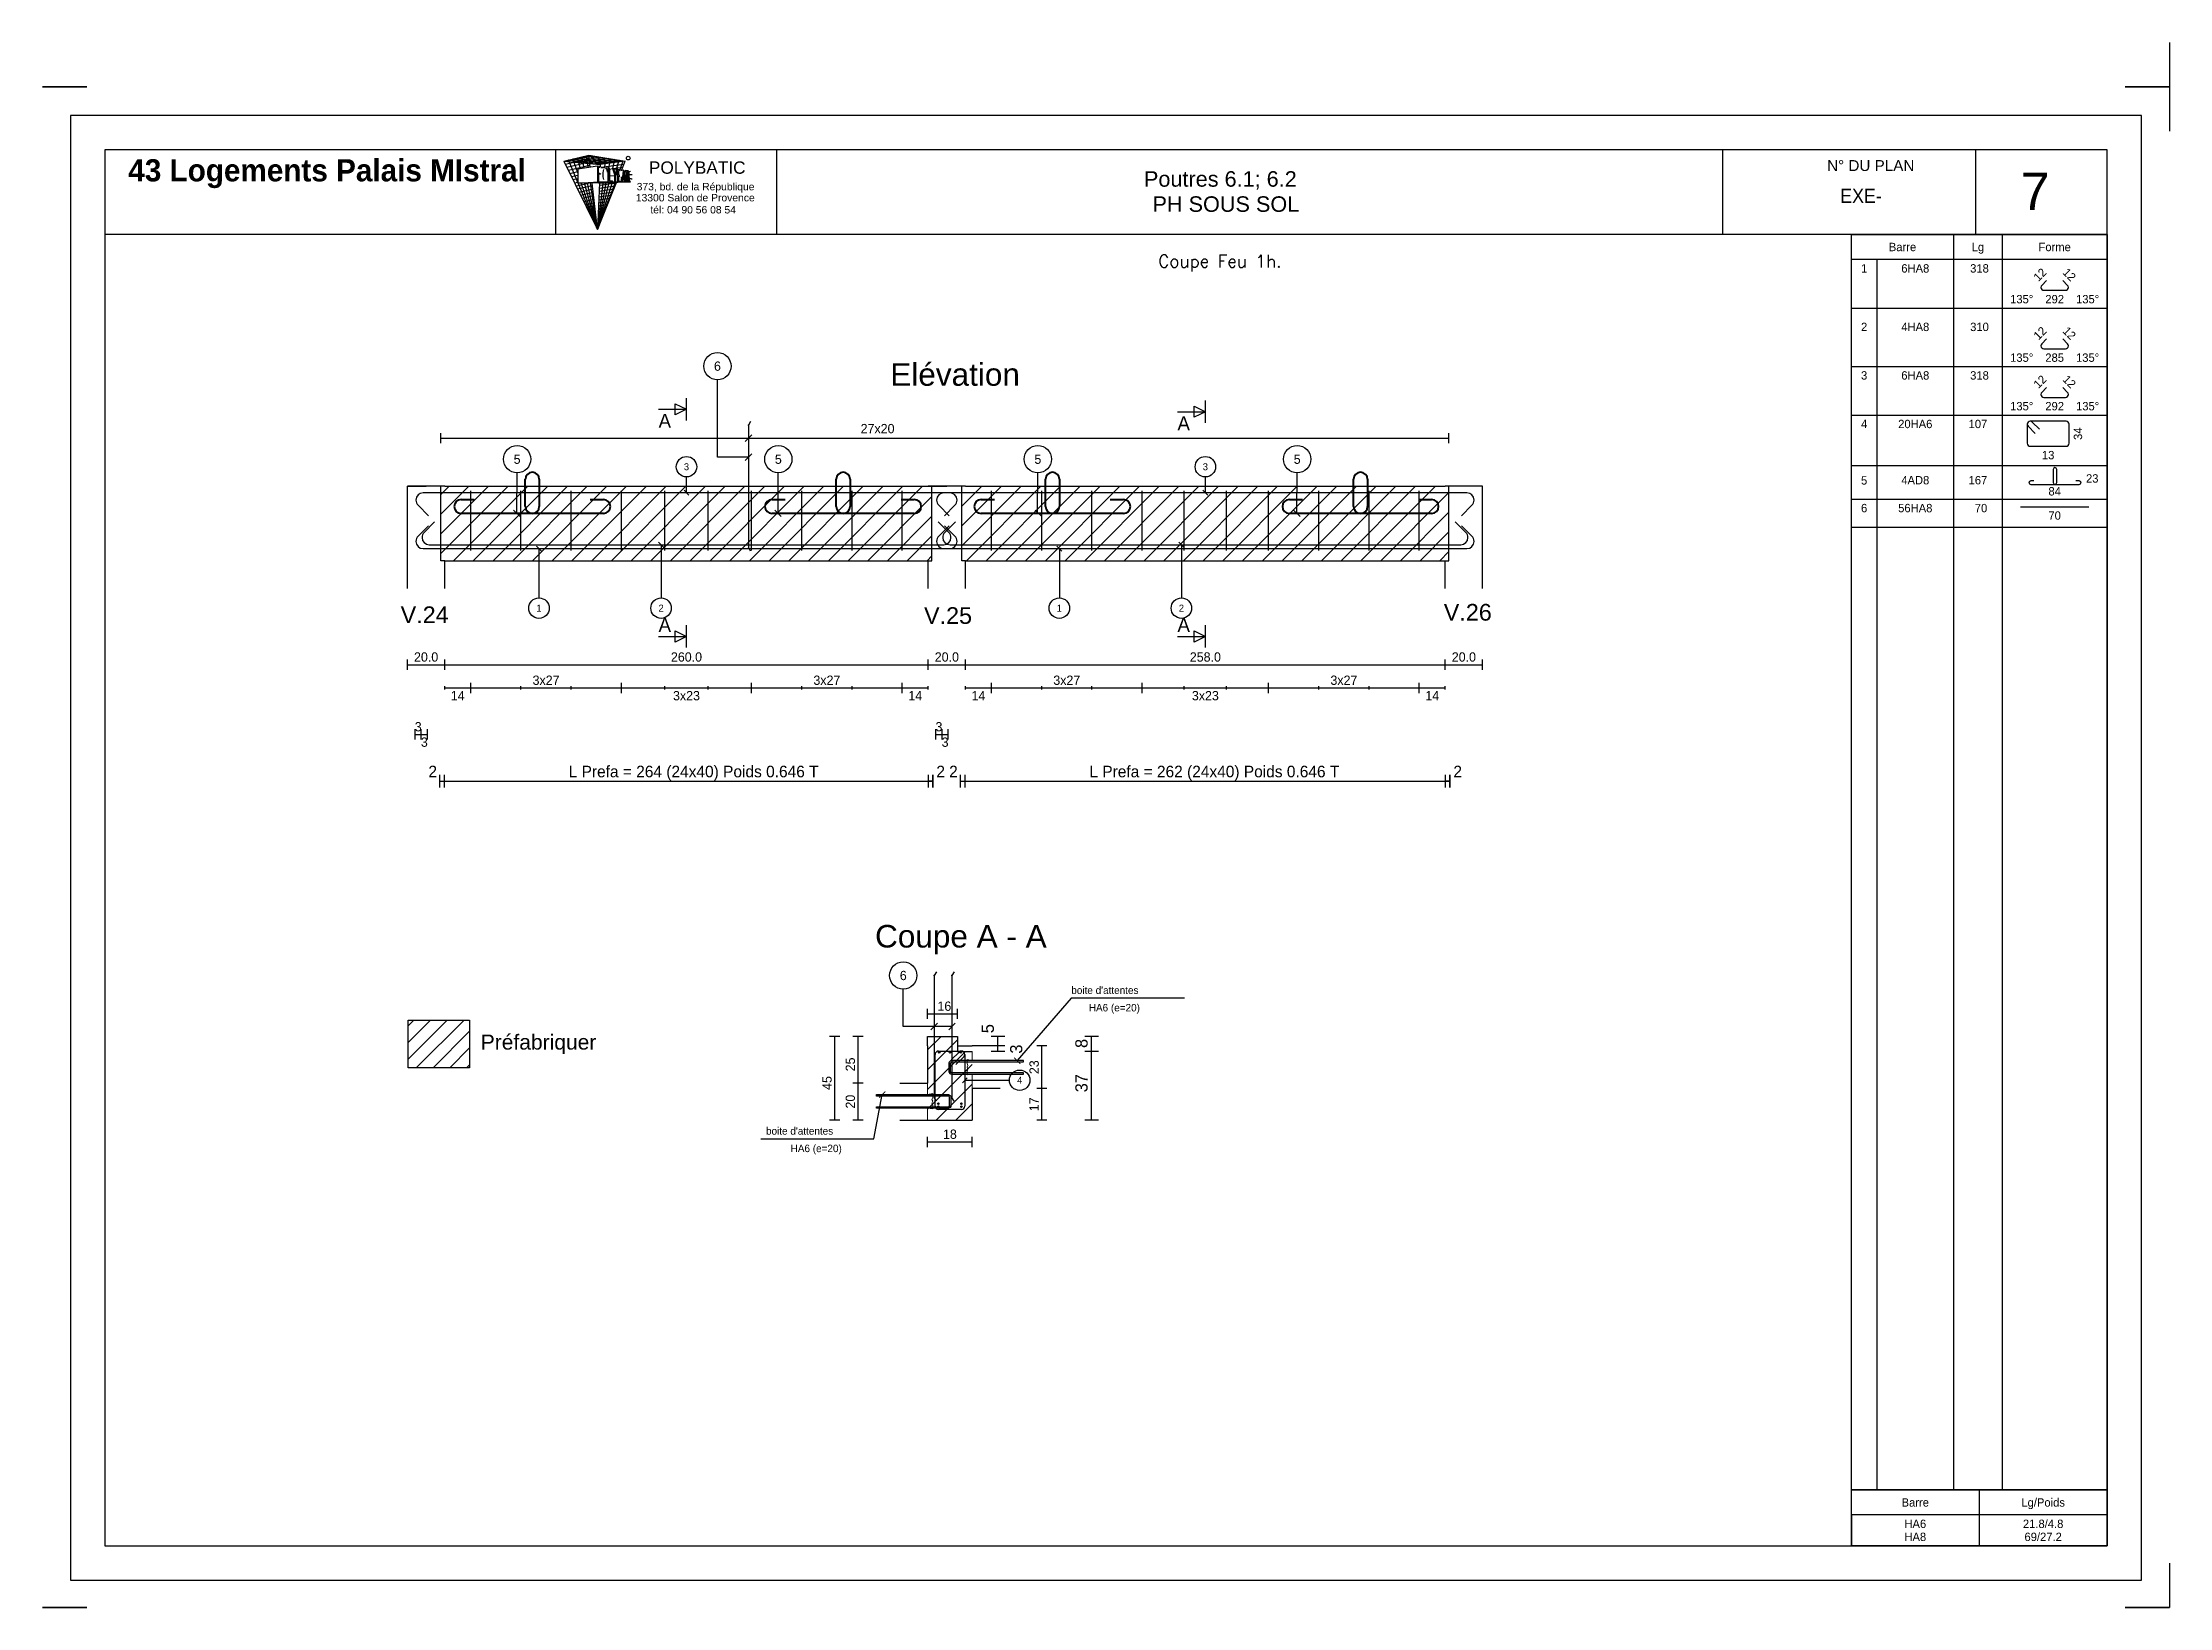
# Model space of a CAD drawing. Extents: x -12912 to 27386, y 1818 to 8189.
# Drawn here: x -4689 to -3546, y 3169 to 4010 of the extents above; entities that cross this region are included whole.
import ezdxf
from ezdxf.enums import TextEntityAlignment as Align

# ---------------------------------------------------------------- set-up
doc = ezdxf.new("R2010")
doc.units = 0
doc.header["$MEASUREMENT"] = 0
doc.linetypes.add('CONTINUE', pattern=[0])
doc.layers.get('0').update_dxf_attribs({"linetype": 'CONTINUOUS'})
for name, color, linetype in [('1', 7, 'CONTINUOUS'), ('104', 7, 'CONTINUOUS'), ('173', 7, 'CONTINUOUS'), ('5', 7, 'CONTINUOUS'), ('6', 7, 'CONTINUOUS'), ('7', 7, 'CONTINUOUS'), ('Bâtiment 1. Soubassement', 7, 'CONTINUOUS'), ('GO-CARTOUCHE', 7, 'CONTINUOUS'), ('GO-TEXTE', 9, 'CONTINUOUS'), ('PYC-HACHURE', 7, 'CONTINUOUS'), ('RDC COFFRAGE', 7, 'CONTINUOUS')]:
    doc.layers.add(name, color=color, linetype=linetype)
doc.layers.add('PYC- HACHURES', color=7, linetype='CONTINUOUS', lineweight=18)
doc.styles.add('ARIAL', font='ARIAL.TTF')
doc.styles.add('schéma', font='simplex.shx')
doc.styles.add('TEXTEBA', font='ARIAL.TTF')
pattern_1 = [(45, (2332.4725, 9e-13), (-5.303301, 5.303301), [])]

msp = doc.modelspace()

# ---------------------------------------------------------------- texts
for s, height, style, p in [('Coupe Feu 1h.', 6.666, 'schéma', (-4056.218, 3892.658)), ('Elévation', 12.1293, 'ARIAL', (-4198.587, 3831.752)), ('Coupe A - A', 12.12935, 'ARIAL', (-4195.477, 3529.738)), ('Préfabriquer', 8.08623, 'ARIAL', (-4422.57, 3472.841))]:
    msp.add_text(s, height=height, dxfattribs=dict(style=style)).set_placement(p, align=Align.MIDDLE_CENTER)
at = {"style": 'ARIAL'}
for s, p in [('V.24', (-4496.707, 3707.063)), ('V.25', (-4215.292, 3706.641)), ('V.26', (-3935.824, 3708.398))]:
    msp.add_text(s, height=8.9847, dxfattribs=at).set_placement(p, align=Align.TOP_LEFT)
at = {"layer": '104', "color": 104}
for p in [(-4358.014, 3810.57), (-4079.015, 3809.236)]:
    msp.add_text('A', height=7.5, dxfattribs=at).set_placement(p, align=Align.TOP_LEFT)
for p in [(-4358.014, 3693.366), (-4079.015, 3693.366)]:
    msp.add_text('A', height=7.5, dxfattribs=at).set_placement(p)
at = {"layer": '173', "color": 173}
for s, p in [('Barre', (-3689.169, 3900.28)), ('Lg', (-3648.606, 3900.28)), ('Forme', (-3607.356, 3900.28)), ('Barre', (-3682.294, 3225.344)), ('Lg/Poids', (-3613.544, 3225.344))]:
    msp.add_text(s, height=4.5, dxfattribs=at).set_placement(p, align=Align.MIDDLE_CENTER)
for s, p in [('1', (-3709.794, 3891.03)), ('6HA8', (-3682.294, 3891.03)), (' 318', (-3648.606, 3891.03)), ('292', (-3607.356, 3874.491)), ('2', (-3709.794, 3859.585)), ('4HA8', (-3682.294, 3859.585)), (' 310', (-3648.606, 3859.585)), ('285', (-3607.356, 3843.046)), ('3', (-3709.794, 3833.493)), ('6HA8', (-3682.294, 3833.493)), (' 318', (-3648.606, 3833.493)), ('292', (-3607.356, 3816.953)), ('4', (-3709.794, 3807.4)), ('20HA6', (-3682.294, 3807.4)), ('107', (-3648.606, 3807.4)), ('13', (-3610.856, 3790.65)), ('5', (-3709.794, 3777.062)), ('4AD8', (-3682.294, 3777.17)), ('167', (-3648.606, 3777.17)), ('23', (-3587.148, 3778.108)), ('84', (-3607.356, 3771.193)), ('6', (-3709.794, 3762.17)), ('56HA8', (-3682.294, 3762.17)), ('  70', (-3648.606, 3762.17)), ('70', (-3607.356, 3758.17)), ('HA6', (-3682.294, 3216.094)), ('21.8/4.8', (-3613.544, 3216.094)), ('HA8', (-3682.294, 3209.094)), ('69/27.2', (-3613.544, 3209.094))]:
    msp.add_text(s, height=4.5, dxfattribs=at).set_placement(p, align=Align.TOP_CENTER)
for p in [(-3616.04, 3881.431), (-3616.04, 3849.986), (-3616.04, 3823.894)]:
    msp.add_text('12', height=4.5, rotation=45, dxfattribs=at).set_placement(p)
for p in [(-3598.672, 3881.431), (-3598.672, 3849.986), (-3598.672, 3823.894)]:
    msp.add_text('12', height=4.5, rotation=315, dxfattribs=at).set_placement(p, align=Align.RIGHT)
for p in [(-3618.856, 3874.491), (-3618.856, 3843.046), (-3618.856, 3816.953)]:
    msp.add_text('135°', height=4.5, dxfattribs=at).set_placement(p, align=Align.TOP_RIGHT)
for p in [(-3595.856, 3874.491), (-3595.856, 3843.046), (-3595.856, 3816.953)]:
    msp.add_text('135°', height=4.5, dxfattribs=at).set_placement(p, align=Align.TOP_LEFT)
msp.add_text('34', height=4.5, rotation=90, dxfattribs=at).set_placement((-3597.081, 3799.9), align=Align.TOP_CENTER)
at = {"layer": '5', "color": 5}
for s, p in [('27x20', (-4240.269, 3800.152)), ('20.0', (-4483.014, 3677.374)), ('260.0', (-4343.014, 3677.374)), ('20.0', (-4203.014, 3677.374)), ('20.0', (-4203.014, 3677.374)), ('258.0', (-4064.015, 3677.374)), ('20.0', (-3925.015, 3677.374)), ('3x27', (-4418.513, 3664.874)), ('3x27', (-4267.516, 3664.874)), ('3x27', (-4138.513, 3664.874)), ('3x27', (-3989.516, 3664.874)), ('3', (-4487.267, 3639.874)), ('3', (-4207.267, 3639.874)), ('16', (-4204.361, 3489.645)), ('18', (-4201.361, 3420.81))]:
    msp.add_text(s, height=5, dxfattribs=at).set_placement(p, align=Align.CENTER)
for s, p in [('14', (-4466.013, 3661.575)), ('3x23', (-4343.014, 3661.575)), ('14', (-4220.016, 3661.575)), ('14', (-4186.013, 3661.575)), ('3x23', (-4064.015, 3661.575)), ('14', (-3942.016, 3661.575)), ('3', (-4483.967, 3636.575)), ('3', (-4203.967, 3636.575))]:
    msp.add_text(s, height=5, dxfattribs=at).set_placement(p, align=Align.TOP_CENTER)
for s, height, p in [('5', 6.6, (-4177.71, 3480.048)), ('3', 6.6, (-4162.43, 3469.069)), ('8', 6.6, (-4127.336, 3472.107)), ('45', 5, (-4264.927, 3450.827)), ('25', 5, (-4252.427, 3460.827)), ('23', 5, (-4153.594, 3459.327)), ('37', 6.6, (-4127.336, 3450.75)), ('20', 5, (-4252.427, 3440.827)), ('17', 5, (-4153.594, 3439.327))]:
    msp.add_text(s, height=height, rotation=90, dxfattribs=at).set_placement(p, align=Align.CENTER)
at = {"layer": '6', "color": 6}
for s, height, p in [('6', 5, (-4326.38, 3836.242)), ('5', 5, (-4434.093, 3786.209)), ('5', 5, (-4293.624, 3786.209)), ('5', 5, (-4154.093, 3786.209)), ('5', 5, (-4014.645, 3786.209)), ('3', 3.75, (-4343.014, 3782.142)), ('3', 3.75, (-4064.014, 3782.142)), ('1', 3.75, (-4422.328, 3706.142)), ('2', 3.75, (-4356.672, 3706.142)), ('1', 3.75, (-4142.535, 3706.142)), ('2', 3.75, (-4076.893, 3706.142)), ('6', 5, (-4226.442, 3508.648)), ('4', 3.75, (-4163.861, 3452.327))]:
    msp.add_text(s, height=height, dxfattribs=at).set_placement(p, align=Align.MIDDLE_CENTER)
at = {"layer": 'GO-CARTOUCHE', "color": 9, "style": 'TEXTEBA'}
for s, p in [('373, bd. de la République', (-4369.791, 3930.752)), ('13300 Salon de Provence', (-4370.255, 3924.793)), ('tél: 04 90 56 08 54', (-4362.427, 3918.321))]:
    msp.add_text(s, height=3.97727, dxfattribs=at).set_placement(p)
at = {"layer": 'GO-CARTOUCHE', "color": 2, "style": 'TEXTEBA'}
msp.add_text('7', height=20.199, dxfattribs=at).set_placement((-3625.693, 3920.129))
at = {"layer": 'GO-CARTOUCHE', "color": 2, "style": 'TEXTEBA', "width": 0.9}
msp.add_text('EXE-', height=7.6364, dxfattribs=at).set_placement((-3711.469, 3923.962), align=Align.CENTER)
at = {"layer": 'GO-CARTOUCHE', "insert": (-4536.288, 3939.685), "char_height": 11.93182, "attachment_point": 5}
msp.add_mtext('{\\Fbold|c0;43 Logements Palais MIstral}', dxfattribs=at)
at = {"layer": 'GO-TEXTE', "color": 3, "style": 'TEXTEBA'}
msp.add_text('POLYBATIC', height=6.6288, dxfattribs=at).set_placement((-4337.246, 3942.972), align=Align.MIDDLE)
at = {"layer": 'GO-TEXTE', "style": 'TEXTEBA'}
msp.add_text('N° DU PLAN', height=5.8564, dxfattribs=at).set_placement((-3706.246, 3941.134), align=Align.CENTER)
at = {"layer": 'GO-TEXTE', "color": 2, "style": 'TEXTEBA'}
for s, p in [('Poutres 6.1; 6.2', (-4097.036, 3932.703)), ('PH SOUS SOL', (-4092.436, 3919.19))]:
    msp.add_text(s, height=8.33139, dxfattribs=at).set_placement(p)
at = {"layer": 'PYC-HACHURE'}
for s, height, p in [('2', 6.222, (-4479.467, 3615.187)), ('L Prefa = 264 (24x40) Poids 0.646 T', 6.22222, (-4339.175, 3615.187)), ('2', 6.222, (-4206.347, 3615.187)), ('2', 6.222, (-4199.467, 3615.187)), ('L Prefa = 262 (24x40) Poids 0.646 T', 6.22222, (-4059.175, 3615.187)), ('2', 6.222, (-3928.347, 3615.187))]:
    msp.add_text(s, height=height, dxfattribs=at).set_placement(p, align=Align.CENTER)
for s, p in [("boite d'attentes", (-4136.099, 3498.721)), ('HA6 (e=20)', (-4126.689, 3489.331)), ("boite d'attentes", (-4300.262, 3423.063)), ('HA6 (e=20)', (-4287.005, 3413.673))]:
    msp.add_text(s, height=4, dxfattribs=at).set_placement(p)

# ---------------------------------------------------------------- blocks, each defined once
blk = doc.blocks.new('_ArchTick')
at = {"color": 0, "linetype": 'ByBlock', "const_width": 0.15}
blk.add_lwpolyline([(-0.5, -0.5), (0.5, 0.5)], dxfattribs=at)
blk = doc.blocks.new('A$C25E25F4E')
at = {"layer": 'RDC COFFRAGE', "color": 5, "linetype": 'CONTINUE', "lineweight": 40, "ltscale": 0.01}
for points in [[(48.5, 3.7), (48.5, 18.3)], [(52.3, 22.1), (52.3, 22.1)], [(56, 18.3), (56, 3.7)], [(10.3, 3.7), (10.3, 3.7)], [(14, 7.5), (21.1, 7.5)], [(83.4, 7.5), (90.5, 7.5)], [(94.3, 3.7), (94.3, 3.7)], [(52.3, 0), (14, 0)], [(90.5, 0), (52.3, 0)]]:
    blk.add_lwpolyline(points, dxfattribs=at)
for centre, start, end in [((52.3, 18.3), 90, 180), ((52.3, 18.3), 0, 90), ((14, 3.7), 90, 180), ((14, 3.7), 180, 270), ((52.3, 3.7), 180, 270), ((52.3, 3.7), 270, 0), ((90.5, 3.7), 0, 90), ((90.5, 3.7), 270, 0)]:
    blk.add_arc(centre, 3.75, start, end, dxfattribs=at)

# ---------------------------------------------------------------- hatches: boundary and pattern name
at = {"layer": 'PYC- HACHURES', "lineweight": 15}
h = msp.add_hatch(dxfattribs=at)
h.set_pattern_fill('ANSI31', color=104, scale=60, style=0)
h.set_pattern_definition(pattern_1)
h.paths.add_polyline_path([(-4211.016, 3771.642), (-4213.016, 3771.642), (-4473.013, 3771.642), (-4475.013, 3771.642), (-4475.013, 3731.642), (-4473.013, 3731.642), (-4213.016, 3731.642), (-4211.016, 3731.642)])
h = msp.add_hatch(dxfattribs=at)
h.set_pattern_fill('ANSI31', color=104, scale=60, style=0)
h.set_pattern_definition(pattern_1)
h.paths.add_polyline_path([(-3933.016, 3771.642), (-3935.016, 3771.642), (-4193.013, 3771.642), (-4195.013, 3771.642), (-4195.013, 3731.642), (-4193.013, 3731.642), (-3935.016, 3731.642), (-3933.016, 3731.642)])
h = msp.add_hatch(dxfattribs=at)
h.set_pattern_fill('ANSI31', color=104, scale=2, style=0)
h.set_pattern_definition([(45, (-4287.292, 4917.249), (-4.490128, 4.490128), [])])
h.paths.add_polyline_path([(-4459.686, 3484.676), (-4492.607, 3484.676), (-4492.607, 3459.024), (-4459.686, 3459.024)])
h = msp.add_hatch(dxfattribs=at)
h.set_pattern_fill('ANSI31', color=104, scale=60, style=0)
h.set_pattern_definition([(45, (2332.4725, -19.411), (-5.303301, 5.303301), [])])
h.paths.add_polyline_path([(-4189.361, 3467.828), (-4197.361, 3467.827), (-4197.361, 3475.827), (-4213.361, 3475.827), (-4213.361, 3470.827), (-4213.361, 3450.827), (-4213.361, 3430.827), (-4189.361, 3430.827), (-4189.361, 3447.827)])

# ---------------------------------------------------------------- linework, layer by layer
for p, q in [((-3545.626, 4010.196), (-3545.626, 3986.389)), ((-4665.455, 3986.389), (-4689.262, 3986.389)), ((-4689.262, 3986.389), (-4665.455, 3986.389)), ((-4665.455, 3986.389), (-4689.262, 3986.389)), ((-4689.262, 3986.389), (-4665.455, 3986.389)), ((-4665.455, 3986.389), (-4689.262, 3986.389)), ((-4665.455, 3986.389), (-4689.262, 3986.389)), ((-4689.262, 3986.389), (-4665.455, 3986.389)), ((-4665.455, 3986.389), (-4689.262, 3986.389)), ((-4689.262, 3986.389), (-4665.455, 3986.389)), ((-4665.455, 3986.389), (-4689.262, 3986.389)), ((-4665.455, 3986.389), (-4689.262, 3986.389)), ((-4689.262, 3986.389), (-4665.455, 3986.389)), ((-4665.455, 3986.389), (-4689.262, 3986.389)), ((-4689.262, 3986.389), (-4665.455, 3986.389)), ((-4665.455, 3986.389), (-4689.262, 3986.389)), ((-4665.455, 3986.389), (-4689.262, 3986.389)), ((-4689.262, 3986.389), (-4665.455, 3986.389)), ((-4665.455, 3986.389), (-4689.262, 3986.389)), ((-4689.262, 3986.389), (-4665.455, 3986.389)), ((-4665.455, 3986.389), (-4689.262, 3986.389)), ((-4665.455, 3986.389), (-4689.262, 3986.389)), ((-4689.262, 3986.389), (-4665.455, 3986.389)), ((-4665.455, 3986.389), (-4689.262, 3986.389)), ((-4689.262, 3986.389), (-4665.455, 3986.389)), ((-4665.455, 3986.389), (-4689.262, 3986.389)), ((-4665.455, 3986.389), (-4689.262, 3986.389)), ((-4689.262, 3986.389), (-4665.455, 3986.389)), ((-4665.455, 3986.389), (-4689.262, 3986.389)), ((-4689.262, 3986.389), (-4665.455, 3986.389)), ((-4665.455, 3986.389), (-4689.262, 3986.389)), ((-4665.455, 3986.389), (-4689.262, 3986.389)), ((-3569.433, 3986.389), (-3545.626, 3986.389)), ((-3545.626, 3986.389), (-3569.433, 3986.389)), ((-3569.433, 3986.389), (-3545.626, 3986.389)), ((-3545.626, 3986.389), (-3569.433, 3986.389)), ((-3569.433, 3986.389), (-3545.626, 3986.389)), ((-3569.433, 3986.389), (-3545.626, 3986.389)), ((-3545.626, 3986.389), (-3569.433, 3986.389)), ((-3569.433, 3986.389), (-3545.626, 3986.389)), ((-3545.626, 3986.389), (-3569.433, 3986.389)), ((-3569.433, 3986.389), (-3545.626, 3986.389)), ((-3569.433, 3986.389), (-3545.626, 3986.389)), ((-3545.626, 3986.389), (-3569.433, 3986.389)), ((-3569.433, 3986.389), (-3545.626, 3986.389)), ((-3545.626, 3986.389), (-3569.433, 3986.389)), ((-3569.433, 3986.389), (-3545.626, 3986.389)), ((-3569.433, 3986.389), (-3545.626, 3986.389)), ((-3545.626, 3986.389), (-3569.433, 3986.389)), ((-3569.433, 3986.389), (-3545.626, 3986.389)), ((-3545.626, 3986.389), (-3569.433, 3986.389)), ((-3569.433, 3986.389), (-3545.626, 3986.389)), ((-3569.433, 3986.389), (-3545.626, 3986.389)), ((-3545.626, 3986.389), (-3569.433, 3986.389)), ((-3569.433, 3986.389), (-3545.626, 3986.389)), ((-3545.626, 3986.389), (-3569.433, 3986.389)), ((-3569.433, 3986.389), (-3545.626, 3986.389)), ((-3569.433, 3986.389), (-3545.626, 3986.389)), ((-3545.626, 3986.389), (-3569.433, 3986.389)), ((-3569.433, 3986.389), (-3545.626, 3986.389)), ((-3545.626, 3986.389), (-3569.433, 3986.389)), ((-3569.433, 3986.389), (-3545.626, 3986.389)), ((-3569.433, 3986.389), (-3545.626, 3986.389)), ((-3545.626, 3986.389), (-3545.626, 3962.582)), ((-3545.626, 3986.389), (-3545.626, 3962.582)), ((-3545.626, 3986.389), (-3545.626, 3962.582)), ((-3545.626, 3986.389), (-3545.626, 3962.582)), ((-3545.626, 3986.389), (-3545.626, 3962.582)), ((-3545.626, 3192.696), (-3545.626, 3168.889)), ((-4665.455, 3168.889), (-4689.262, 3168.889)), ((-4689.262, 3168.889), (-4665.455, 3168.889)), ((-4665.455, 3168.889), (-4689.262, 3168.889)), ((-4689.262, 3168.889), (-4665.455, 3168.889)), ((-4665.455, 3168.889), (-4689.262, 3168.889)), ((-4665.455, 3168.889), (-4689.262, 3168.889)), ((-4689.262, 3168.889), (-4665.455, 3168.889)), ((-4665.455, 3168.889), (-4689.262, 3168.889)), ((-4689.262, 3168.889), (-4665.455, 3168.889)), ((-4665.455, 3168.889), (-4689.262, 3168.889)), ((-4665.455, 3168.889), (-4689.262, 3168.889)), ((-4689.262, 3168.889), (-4665.455, 3168.889)), ((-4665.455, 3168.889), (-4689.262, 3168.889)), ((-4689.262, 3168.889), (-4665.455, 3168.889)), ((-4665.455, 3168.889), (-4689.262, 3168.889)), ((-4665.455, 3168.889), (-4689.262, 3168.889)), ((-4689.262, 3168.889), (-4665.455, 3168.889)), ((-4665.455, 3168.889), (-4689.262, 3168.889)), ((-4689.262, 3168.889), (-4665.455, 3168.889)), ((-4665.455, 3168.889), (-4689.262, 3168.889)), ((-4665.455, 3168.889), (-4689.262, 3168.889)), ((-4689.262, 3168.889), (-4665.455, 3168.889)), ((-4665.455, 3168.889), (-4689.262, 3168.889)), ((-4689.262, 3168.889), (-4665.455, 3168.889)), ((-4665.455, 3168.889), (-4689.262, 3168.889)), ((-4665.455, 3168.889), (-4689.262, 3168.889)), ((-4689.262, 3168.889), (-4665.455, 3168.889)), ((-4665.455, 3168.889), (-4689.262, 3168.889)), ((-4689.262, 3168.889), (-4665.455, 3168.889)), ((-4665.455, 3168.889), (-4689.262, 3168.889)), ((-4665.455, 3168.889), (-4689.262, 3168.889)), ((-3569.433, 3168.889), (-3545.626, 3168.889)), ((-3545.626, 3168.889), (-3569.433, 3168.889)), ((-3569.433, 3168.889), (-3545.626, 3168.889)), ((-3545.626, 3168.889), (-3569.433, 3168.889)), ((-3569.433, 3168.889), (-3545.626, 3168.889)), ((-3569.433, 3168.889), (-3545.626, 3168.889)), ((-3545.626, 3168.889), (-3569.433, 3168.889)), ((-3569.433, 3168.889), (-3545.626, 3168.889)), ((-3545.626, 3168.889), (-3569.433, 3168.889)), ((-3569.433, 3168.889), (-3545.626, 3168.889)), ((-3569.433, 3168.889), (-3545.626, 3168.889)), ((-3545.626, 3168.889), (-3569.433, 3168.889)), ((-3569.433, 3168.889), (-3545.626, 3168.889)), ((-3545.626, 3168.889), (-3569.433, 3168.889)), ((-3569.433, 3168.889), (-3545.626, 3168.889)), ((-3569.433, 3168.889), (-3545.626, 3168.889)), ((-3545.626, 3168.889), (-3569.433, 3168.889)), ((-3569.433, 3168.889), (-3545.626, 3168.889)), ((-3545.626, 3168.889), (-3569.433, 3168.889)), ((-3569.433, 3168.889), (-3545.626, 3168.889)), ((-3569.433, 3168.889), (-3545.626, 3168.889)), ((-3545.626, 3168.889), (-3569.433, 3168.889)), ((-3569.433, 3168.889), (-3545.626, 3168.889)), ((-3545.626, 3168.889), (-3569.433, 3168.889)), ((-3569.433, 3168.889), (-3545.626, 3168.889)), ((-3569.433, 3168.889), (-3545.626, 3168.889)), ((-3545.626, 3168.889), (-3569.433, 3168.889)), ((-3569.433, 3168.889), (-3545.626, 3168.889)), ((-3545.626, 3168.889), (-3569.433, 3168.889)), ((-3569.433, 3168.889), (-3545.626, 3168.889)), ((-3569.433, 3168.889), (-3545.626, 3168.889))]:
    msp.add_line(p, q)
at = {"lineweight": 5, "flags": 128}
for points in [[(-4189.358, 3467.834), (-4189.354, 3462.946), (-4192.084, 3463.401), (-4192.084, 3461.361), (-4191.647, 3460.307), (-4192.084, 3459.306), (-4191.647, 3458.306), (-4192.084, 3457.251), (-4192.084, 3455.211), (-4189.354, 3455.666), (-4189.361, 3447.827)], [(-4213.361, 3450.827), (-4213.366, 3444.655), (-4210.636, 3445.11), (-4210.636, 3443.071), (-4211.073, 3442.016), (-4210.636, 3441.015), (-4211.073, 3440.015), (-4210.636, 3438.96), (-4210.636, 3436.92), (-4213.366, 3437.375), (-4213.358, 3430.827)]]:
    msp.add_lwpolyline(points, dxfattribs=at)
for points in [[(-4200.5, 3462.864, 0.41421356), (-4201.865, 3461.499), (-4201.865, 3456.949, 0.41421356), (-4200.5, 3455.584), (-4161.825, 3455.584), (-4161.825, 3456.312), (-4200.5, 3456.312, -0.41421356), (-4201.137, 3456.949), (-4201.137, 3461.499, -0.41421356), (-4200.5, 3462.136), (-4161.825, 3462.136), (-4161.825, 3462.864)], [(-4202.22, 3444.573, -0.41421356), (-4200.855, 3443.208), (-4200.855, 3438.658, -0.41421356), (-4202.22, 3437.293), (-4240.895, 3437.293), (-4240.895, 3438.021), (-4202.22, 3438.021, 0.41421356), (-4201.583, 3438.658), (-4201.583, 3443.208, 0.41421356), (-4202.22, 3443.845), (-4240.895, 3443.845), (-4240.895, 3444.573)]]:
    msp.add_lwpolyline(points, format="xyb", close=True)
at = {"layer": '1', "color": 1}
for points in [[(-4478.418, 3752.506), (-4484.075, 3746.849)], [(-4201.954, 3746.849), (-4207.611, 3752.506)], [(-4198.418, 3752.506), (-4204.075, 3746.849)], [(-3923.954, 3746.849), (-3929.611, 3752.506)], [(-4488.517, 3742.042), (-4488.517, 3742.042)], [(-4481.718, 3750.456), (-4487.375, 3744.799)], [(-4485.217, 3744.092), (-4485.217, 3744.092)], [(-4481.917, 3746.942), (-4481.917, 3746.942)], [(-4481.317, 3740.192), (-4204.712, 3740.192)], [(-4208.517, 3742.042), (-4208.517, 3742.042)], [(-4201.718, 3750.456), (-4207.375, 3744.799)], [(-4205.217, 3744.092), (-4205.217, 3744.092)], [(-4198.654, 3744.799), (-4204.311, 3750.456)], [(-4204.112, 3746.942), (-4204.112, 3746.942)], [(-4201.917, 3746.942), (-4201.917, 3746.942)], [(-4201.317, 3740.192), (-3926.712, 3740.192)], [(-4200.812, 3744.092), (-4200.812, 3744.092)], [(-4197.512, 3742.042), (-4197.512, 3742.042)], [(-3920.654, 3744.799), (-3926.311, 3750.456)], [(-3926.112, 3746.942), (-3926.112, 3746.942)], [(-3922.812, 3744.092), (-3922.812, 3744.092)], [(-3919.512, 3742.042), (-3919.512, 3742.042)], [(-4484.617, 3738.142), (-4201.412, 3738.142)], [(-4204.617, 3738.142), (-3923.412, 3738.142)]]:
    msp.add_lwpolyline(points, dxfattribs=at)
for centre in [(-4207.561, 3439.727), (-4207.561, 3438.127), (-4201.361, 3438.127), (-4195.161, 3439.727), (-4195.161, 3438.127)]:
    msp.add_circle(centre, 0.4, dxfattribs=at)
for centre, start, end in [((-4484.617, 3742.042), 135, 180), ((-4484.617, 3742.042), 180, 270), ((-4481.317, 3744.092), 135, 180), ((-4481.317, 3744.092), 180, 270), ((-4204.617, 3742.042), 135, 180), ((-4204.617, 3742.042), 180, 270), ((-4201.317, 3744.092), 135, 180), ((-4201.317, 3744.092), 180, 270), ((-4204.712, 3744.092), 270, 0), ((-4204.712, 3744.092), 0, 45), ((-4201.412, 3742.042), 270, 0), ((-4201.412, 3742.042), 0, 45), ((-3926.712, 3744.092), 270, 0), ((-3926.712, 3744.092), 0, 45), ((-3923.412, 3742.042), 270, 0), ((-3923.412, 3742.042), 0, 45)]:
    msp.add_arc(centre, 3.9, start, end, dxfattribs=at)
at = {"layer": '104', "color": 104}
for points in [[(-4358.014, 3813.045), (-4343.014, 3813.045)], [(-4343.014, 3807.045), (-4343.014, 3819.045)], [(-4079.015, 3811.711), (-4064.015, 3811.711)], [(-4064.015, 3805.711), (-4064.015, 3817.711)], [(-4308.567, 3806.442), (-4309.714, 3804.456)], [(-4309.714, 3804.456), (-4309.714, 3738.827)], [(-4308.567, 3736.842), (-4309.714, 3738.827)], [(-4343.014, 3684.892), (-4343.014, 3696.892)], [(-4064.015, 3684.892), (-4064.015, 3696.892)], [(-4358.014, 3690.892), (-4343.014, 3690.892)], [(-4079.015, 3690.892), (-4064.015, 3690.892)], [(-4208.629, 3510.627), (-4209.775, 3508.641)], [(-4209.775, 3508.641), (-4209.775, 3443.012)], [(-4199.105, 3510.627), (-4200.251, 3508.641)], [(-4200.251, 3508.641), (-4200.251, 3443.012)], [(-4208.629, 3441.027), (-4209.775, 3443.012)], [(-4199.105, 3441.027), (-4200.251, 3443.012)]]:
    msp.add_lwpolyline(points, dxfattribs=at)
for points in [[(-4343.014, 3813.045), (-4349.014, 3810.045), (-4349.014, 3816.045), (-4343.014, 3813.045)], [(-4064.015, 3811.711), (-4070.015, 3808.711), (-4070.015, 3814.711), (-4064.015, 3811.711)], [(-4343.014, 3690.892), (-4349.014, 3687.892), (-4349.014, 3693.892), (-4343.014, 3690.892)], [(-4064.015, 3690.892), (-4070.015, 3687.892), (-4070.015, 3693.892), (-4064.015, 3690.892)]]:
    msp.add_lwpolyline(points, close=True, dxfattribs=at)
for p in [(-4309.714, 3804.456), (-4209.775, 3508.641), (-4200.251, 3508.641)]:
    msp.add_point(p, dxfattribs=at)
at = {"layer": '173', "color": 173}
for points in [[(-3716.669, 3907.03), (-3579.169, 3907.03), (-3579.169, 3232.094), (-3716.669, 3232.094), (-3716.669, 3907.03)], [(-3716.669, 3232.094), (-3579.169, 3232.094), (-3579.169, 3202.094), (-3716.669, 3202.094), (-3716.669, 3232.094)]]:
    msp.add_lwpolyline(points, close=True, dxfattribs=at)
for points in [[(-3661.669, 3907.03), (-3661.669, 3232.094)], [(-3635.544, 3907.03), (-3635.544, 3232.094)], [(-3579.169, 3893.53), (-3716.669, 3893.53)], [(-3702.919, 3893.53), (-3702.919, 3232.094)], [(-3614.731, 3878.556), (-3614.731, 3878.556)], [(-3611.665, 3882.271), (-3614.273, 3879.663)], [(-3613.166, 3876.991), (-3601.547, 3876.991)], [(-3600.44, 3879.663), (-3603.047, 3882.271)], [(-3599.981, 3878.556), (-3599.981, 3878.556)], [(-3716.669, 3867.438), (-3579.169, 3867.438)], [(-3614.731, 3847.111), (-3614.731, 3847.111)], [(-3611.665, 3850.826), (-3614.273, 3848.218)], [(-3613.166, 3845.546), (-3601.547, 3845.546)], [(-3600.44, 3848.218), (-3603.047, 3850.826)], [(-3599.981, 3847.111), (-3599.981, 3847.111)], [(-3716.669, 3835.993), (-3579.169, 3835.993)], [(-3614.731, 3821.019), (-3614.731, 3821.019)], [(-3611.665, 3824.733), (-3614.273, 3822.126)], [(-3600.44, 3822.126), (-3603.047, 3824.733)], [(-3599.981, 3821.019), (-3599.981, 3821.019)], [(-3716.669, 3809.9), (-3579.169, 3809.9)], [(-3613.166, 3819.453), (-3601.547, 3819.453)], [(-3622.131, 3805.03), (-3622.131, 3794.77)], [(-3622.131, 3805.03), (-3622.131, 3805.03)], [(-3621.657, 3803.885), (-3617.838, 3800.067)], [(-3620.511, 3806.65), (-3620.511, 3806.65)], [(-3601.201, 3806.65), (-3620.511, 3806.65)], [(-3615.547, 3802.358), (-3619.366, 3806.176)], [(-3599.581, 3794.77), (-3599.581, 3805.03)], [(-3620.511, 3793.15), (-3601.201, 3793.15)], [(-3716.669, 3782.9), (-3579.169, 3782.9)], [(-3716.669, 3782.9), (-3579.169, 3782.9)], [(-3716.669, 3782.9), (-3579.169, 3782.9)], [(-3716.669, 3782.9), (-3579.169, 3782.9)], [(-3618.471, 3774.526), (-3620.243, 3774.526)], [(-3608.116, 3780.728), (-3608.116, 3773.589)], [(-3606.243, 3773.589), (-3606.243, 3780.728)], [(-3594.116, 3774.526), (-3595.889, 3774.526)], [(-4488.517, 3764.242), (-4488.517, 3764.242)], [(-4201.412, 3768.142), (-4484.617, 3768.142)], [(-4459.013, 3737.142), (-4459.013, 3769.142)], [(-4432.013, 3737.142), (-4432.013, 3769.142)], [(-4405.013, 3737.142), (-4405.013, 3769.142)], [(-4378.013, 3737.142), (-4378.013, 3769.142)], [(-4354.681, 3737.142), (-4354.681, 3769.142)], [(-4331.348, 3737.142), (-4331.348, 3769.142)], [(-4308.016, 3737.142), (-4308.016, 3769.142)], [(-4281.016, 3737.142), (-4281.016, 3769.142)], [(-4254.016, 3737.142), (-4254.016, 3769.142)], [(-4227.016, 3737.142), (-4227.016, 3769.142)], [(-4208.517, 3764.242), (-4208.517, 3764.242)], [(-3923.412, 3768.142), (-4204.617, 3768.142)], [(-4197.512, 3764.242), (-4197.512, 3764.242)], [(-4179.013, 3737.142), (-4179.013, 3769.142)], [(-4152.013, 3737.142), (-4152.013, 3769.142)], [(-4125.013, 3737.142), (-4125.013, 3769.142)], [(-4098.013, 3737.142), (-4098.013, 3769.142)], [(-4075.347, 3737.142), (-4075.347, 3769.142)], [(-4052.682, 3737.142), (-4052.682, 3769.142)], [(-4030.016, 3737.142), (-4030.016, 3769.142)], [(-4003.016, 3737.142), (-4003.016, 3769.142)], [(-3976.016, 3737.142), (-3976.016, 3769.142)], [(-3949.016, 3737.142), (-3949.016, 3769.142)], [(-3919.512, 3764.242), (-3919.512, 3764.242)], [(-3716.669, 3764.67), (-3579.169, 3764.67)], [(-3716.669, 3764.67), (-3579.169, 3764.67)], [(-3716.669, 3764.67), (-3579.169, 3764.67)], [(-3716.669, 3764.67), (-3579.169, 3764.67)], [(-3716.669, 3764.67), (-3579.169, 3764.67)], [(-3621.18, 3773.589), (-3621.18, 3773.589)], [(-3620.243, 3772.652), (-3607.18, 3772.652)], [(-3607.18, 3772.652), (-3594.116, 3772.652)], [(-3593.18, 3773.589), (-3593.18, 3773.589)], [(-4487.375, 3761.484), (-4481.718, 3755.827)], [(-4207.375, 3761.484), (-4201.718, 3755.827)], [(-4204.311, 3755.827), (-4198.654, 3761.484)], [(-3926.311, 3755.827), (-3920.654, 3761.484)], [(-3625.678, 3760.67), (-3589.034, 3760.67)], [(-3716.669, 3749.67), (-3579.169, 3749.67)], [(-4209.361, 3438.427), (-4209.361, 3466.227)], [(-4207.561, 3468.027), (-4195.161, 3468.027)], [(-4200.676, 3463.257), (-4196.434, 3467.5)], [(-4195.161, 3468.027), (-4195.161, 3468.027)], [(-4193.361, 3466.227), (-4193.361, 3438.427)], [(-4193.361, 3466.227), (-4193.361, 3466.227)], [(-4193.888, 3464.954), (-4198.131, 3460.711)], [(-4195.161, 3436.627), (-4207.561, 3436.627)], [(-3647.919, 3232.094), (-3647.919, 3202.094)], [(-3579.169, 3218.594), (-3716.669, 3218.594)], [(-3716.669, 3218.594), (-3716.669, 3202.094)]]:
    msp.add_lwpolyline(points, dxfattribs=at)
for centre in [(-4207.161, 3467.327), (-4201.361, 3467.327), (-4195.561, 3467.327)]:
    msp.add_circle(centre, 0.4, dxfattribs=at)
for centre, radius, start, end in [((-3613.166, 3878.556), 1.566, 135, 180), ((-3613.166, 3878.556), 1.566, 180, 270), ((-3601.547, 3878.556), 1.566, 270, 0), ((-3601.547, 3878.556), 1.566, 0, 45), ((-3613.166, 3847.111), 1.566, 135, 180), ((-3613.166, 3847.111), 1.566, 180, 270), ((-3601.547, 3847.111), 1.566, 270, 0), ((-3601.547, 3847.111), 1.566, 0, 45), ((-3613.166, 3821.019), 1.566, 135, 180), ((-3613.166, 3821.019), 1.566, 180, 270), ((-3601.547, 3821.019), 1.566, 270, 0), ((-3601.547, 3821.019), 1.566, 0, 45), ((-3620.511, 3805.03), 1.62, 90, 180), ((-3620.511, 3805.03), 1.62, 180, 225), ((-3620.511, 3805.03), 1.62, 45, 90), ((-3601.201, 3805.03), 1.62, 0, 90), ((-3620.511, 3794.77), 1.62, 180, 270), ((-3601.201, 3794.77), 1.62, 270, 0), ((-3620.243, 3773.589), 0.937, 90, 180), ((-3607.18, 3780.728), 0.937, 90, 180), ((-3607.18, 3780.728), 0.937, 0, 90), ((-3594.116, 3773.589), 0.937, 0, 90), ((-4484.617, 3764.242), 3.9, 90, 180), ((-4484.617, 3764.242), 3.9, 180, 225), ((-4204.617, 3764.242), 3.9, 90, 180), ((-4204.617, 3764.242), 3.9, 180, 225), ((-4201.412, 3764.242), 3.9, 0, 90), ((-4201.412, 3764.242), 3.9, 315, 0), ((-3923.412, 3764.242), 3.9, 0, 90), ((-3923.412, 3764.242), 3.9, 315, 0), ((-3620.243, 3773.589), 0.937, 180, 270), ((-3607.18, 3773.589), 0.937, 180, 270), ((-3607.18, 3773.589), 0.937, 270, 0), ((-3594.116, 3773.589), 0.937, 270, 0), ((-4207.561, 3466.227), 1.8, 90, 180), ((-4195.161, 3466.227), 1.8, 90, 135), ((-4195.161, 3466.227), 1.8, 0, 90), ((-4195.161, 3466.227), 1.8, 315, 0), ((-4207.561, 3438.427), 1.8, 180, 270), ((-4195.161, 3438.427), 1.8, 270, 0)]:
    msp.add_arc(centre, radius, start, end, dxfattribs=at)
at = {"layer": '5', "color": 5}
msp.add_line((-4475.013, 3797.487), (-3933.016, 3797.487), dxfattribs=at)
for points in [[(-4475.013, 3794.737), (-4475.013, 3800.237)], [(-4475.013, 3796.57), (-4475.013, 3798.403)], [(-3933.016, 3794.737), (-3933.016, 3800.237)], [(-4493.016, 3672.975), (-4493.016, 3678.475)], [(-4493.016, 3675.725), (-4473.013, 3675.725)], [(-4473.013, 3672.975), (-4473.013, 3678.475)], [(-4473.013, 3675.725), (-4213.016, 3675.725)], [(-4213.016, 3672.975), (-4213.016, 3678.475)], [(-4213.016, 3672.975), (-4213.016, 3678.475)], [(-4213.016, 3675.725), (-4193.013, 3675.725)], [(-4213.016, 3675.725), (-4193.013, 3675.725)], [(-4193.013, 3672.975), (-4193.013, 3678.475)], [(-4193.013, 3672.975), (-4193.013, 3678.475)], [(-4193.013, 3675.725), (-3935.016, 3675.725)], [(-3935.016, 3672.975), (-3935.016, 3678.475)], [(-3935.016, 3675.725), (-3915.013, 3675.725)], [(-3915.013, 3672.975), (-3915.013, 3678.475)], [(-4473.013, 3662.308), (-4473.013, 3664.142)], [(-4473.013, 3663.225), (-4459.013, 3663.225)], [(-4459.013, 3660.475), (-4459.013, 3665.975)], [(-4459.013, 3662.308), (-4459.013, 3664.142)], [(-4459.013, 3663.225), (-4432.013, 3663.225)], [(-4459.013, 3663.225), (-4378.013, 3663.225)], [(-4432.013, 3662.308), (-4432.013, 3664.142)], [(-4432.013, 3663.225), (-4405.013, 3663.225)], [(-4405.013, 3662.308), (-4405.013, 3664.142)], [(-4405.013, 3663.225), (-4378.013, 3663.225)], [(-4378.013, 3660.475), (-4378.013, 3665.975)], [(-4378.013, 3662.308), (-4378.013, 3664.142)], [(-4378.013, 3663.225), (-4354.681, 3663.225)], [(-4378.013, 3663.225), (-4308.016, 3663.225)], [(-4354.681, 3662.308), (-4354.681, 3664.142)], [(-4354.681, 3663.225), (-4331.348, 3663.225)], [(-4331.348, 3662.308), (-4331.348, 3664.142)], [(-4331.348, 3663.225), (-4308.016, 3663.225)], [(-4308.016, 3660.475), (-4308.016, 3665.975)], [(-4308.016, 3662.308), (-4308.016, 3664.142)], [(-4308.016, 3663.225), (-4281.016, 3663.225)], [(-4308.016, 3663.225), (-4227.016, 3663.225)], [(-4281.016, 3662.308), (-4281.016, 3664.142)], [(-4281.016, 3663.225), (-4254.016, 3663.225)], [(-4254.016, 3662.308), (-4254.016, 3664.142)], [(-4254.016, 3663.225), (-4227.016, 3663.225)], [(-4227.016, 3660.475), (-4227.016, 3665.975)], [(-4227.016, 3662.308), (-4227.016, 3664.142)], [(-4227.016, 3663.225), (-4213.016, 3663.225)], [(-4213.016, 3662.308), (-4213.016, 3664.142)], [(-4193.013, 3662.308), (-4193.013, 3664.142)], [(-4193.013, 3663.225), (-4179.013, 3663.225)], [(-4179.013, 3660.475), (-4179.013, 3665.975)], [(-4179.013, 3662.308), (-4179.013, 3664.142)], [(-4179.013, 3663.225), (-4152.013, 3663.225)], [(-4179.013, 3663.225), (-4098.013, 3663.225)], [(-4152.013, 3662.308), (-4152.013, 3664.142)], [(-4152.013, 3663.225), (-4125.013, 3663.225)], [(-4125.013, 3662.308), (-4125.013, 3664.142)], [(-4125.013, 3663.225), (-4098.013, 3663.225)], [(-4098.013, 3660.475), (-4098.013, 3665.975)], [(-4098.013, 3662.308), (-4098.013, 3664.142)], [(-4098.013, 3663.225), (-4075.347, 3663.225)], [(-4098.013, 3663.225), (-4030.016, 3663.225)], [(-4075.347, 3662.308), (-4075.347, 3664.142)], [(-4075.347, 3663.225), (-4052.682, 3663.225)], [(-4052.682, 3662.308), (-4052.682, 3664.142)], [(-4052.682, 3663.225), (-4030.016, 3663.225)], [(-4030.016, 3660.475), (-4030.016, 3665.975)], [(-4030.016, 3662.308), (-4030.016, 3664.142)], [(-4030.016, 3663.225), (-4003.016, 3663.225)], [(-4030.016, 3663.225), (-3949.016, 3663.225)], [(-4003.016, 3662.308), (-4003.016, 3664.142)], [(-4003.016, 3663.225), (-3976.016, 3663.225)], [(-3976.016, 3662.308), (-3976.016, 3664.142)], [(-3976.016, 3663.225), (-3949.016, 3663.225)], [(-3949.016, 3660.475), (-3949.016, 3665.975)], [(-3949.016, 3662.308), (-3949.016, 3664.142)], [(-3949.016, 3663.225), (-3935.016, 3663.225)], [(-3935.016, 3662.308), (-3935.016, 3664.142)], [(-4488.917, 3635.475), (-4488.917, 3640.975)], [(-4488.917, 3638.225), (-4485.617, 3638.225)], [(-4485.617, 3635.475), (-4485.617, 3640.975)], [(-4485.617, 3638.225), (-4482.317, 3638.225)], [(-4482.317, 3635.475), (-4482.317, 3640.975)], [(-4208.917, 3635.475), (-4208.917, 3640.975)], [(-4208.917, 3638.225), (-4205.617, 3638.225)], [(-4205.617, 3635.475), (-4205.617, 3640.975)], [(-4205.617, 3638.225), (-4202.317, 3638.225)], [(-4202.317, 3635.475), (-4202.317, 3640.975)], [(-4213.361, 3485.263), (-4213.361, 3490.763)], [(-4197.361, 3485.263), (-4197.361, 3490.763)], [(-4213.361, 3488.013), (-4197.361, 3488.013)], [(-4260.528, 3475.827), (-4266.028, 3475.827)], [(-4263.278, 3430.827), (-4263.278, 3475.827)], [(-4248.028, 3475.827), (-4253.528, 3475.827)], [(-4250.778, 3450.827), (-4250.778, 3475.827)], [(-4171.929, 3475.827), (-4179.189, 3475.827)], [(-4171.929, 3470.827), (-4179.189, 3470.827)], [(-4171.929, 3470.827), (-4179.189, 3470.827)], [(-4171.929, 3467.827), (-4179.189, 3467.827)], [(-4175.559, 3470.827), (-4175.559, 3475.827)], [(-4175.559, 3467.827), (-4175.559, 3470.827)], [(-4149.194, 3470.827), (-4154.694, 3470.827)], [(-4151.944, 3447.827), (-4151.944, 3470.827)], [(-4121.555, 3475.827), (-4128.815, 3475.827)], [(-4121.555, 3467.827), (-4128.815, 3467.827)], [(-4125.185, 3430.827), (-4125.185, 3475.827)], [(-4248.028, 3450.827), (-4253.528, 3450.827)], [(-4250.778, 3430.827), (-4250.778, 3450.827)], [(-4149.194, 3447.827), (-4154.694, 3447.827)], [(-4151.944, 3430.827), (-4151.944, 3447.827)], [(-4260.528, 3430.827), (-4266.028, 3430.827)], [(-4248.028, 3430.827), (-4253.528, 3430.827)], [(-4213.361, 3416.41), (-4213.361, 3421.91)], [(-4189.361, 3416.41), (-4189.361, 3421.91)], [(-4149.194, 3430.827), (-4154.694, 3430.827)], [(-4121.555, 3430.827), (-4128.815, 3430.827)], [(-4213.361, 3419.16), (-4189.361, 3419.16)]]:
    msp.add_lwpolyline(points, dxfattribs=at)
at = {"layer": '6', "color": 6}
for points in [[(-4326.38, 3787.242), (-4326.38, 3828.908)], [(-4311.481, 3795.719), (-4307.946, 3799.254)], [(-4309.714, 3787.242), (-4326.38, 3787.242)], [(-4311.481, 3785.474), (-4307.946, 3789.009)], [(-4434.265, 3757.091), (-4434.116, 3778.875)], [(-4343.014, 3768.142), (-4343.014, 3776.642)], [(-4293.796, 3757.091), (-4293.646, 3778.875)], [(-4154.265, 3757.091), (-4154.116, 3778.875)], [(-4064.014, 3768.142), (-4064.014, 3776.642)], [(-4014.817, 3757.091), (-4014.668, 3778.875)], [(-4344.34, 3769.467), (-4341.689, 3766.816)], [(-4065.34, 3769.467), (-4062.689, 3766.816)], [(-4432.515, 3755.323), (-4436.051, 3758.859)], [(-4292.028, 3755.323), (-4295.564, 3758.859)], [(-4151.97, 3755.323), (-4155.505, 3758.859)], [(-4013.049, 3755.323), (-4016.585, 3758.859)], [(-4355.346, 3738.866), (-4357.998, 3741.517)], [(-4356.672, 3740.192), (-4356.672, 3711.642)], [(-4075.567, 3738.866), (-4078.219, 3741.517)], [(-4076.893, 3740.192), (-4076.893, 3711.642)], [(-4421.002, 3736.816), (-4423.654, 3739.467)], [(-4422.328, 3738.142), (-4422.328, 3711.642)], [(-4141.209, 3736.816), (-4143.861, 3739.467)], [(-4142.535, 3738.142), (-4142.535, 3711.642)], [(-4226.442, 3481.269), (-4226.442, 3501.314)], [(-4200.251, 3481.269), (-4226.442, 3481.269)], [(-4211.543, 3479.501), (-4208.008, 3483.037)], [(-4202.019, 3479.501), (-4198.483, 3483.037)], [(-4192.035, 3453.653), (-4194.687, 3451.001)], [(-4193.361, 3452.327), (-4169.361, 3452.327)]]:
    msp.add_lwpolyline(points, dxfattribs=at)
for centre, radius in [((-4326.38, 3836.242), 7.333), ((-4434.093, 3786.209), 7.333), ((-4343.014, 3782.142), 5.5), ((-4293.624, 3786.209), 7.333), ((-4154.093, 3786.209), 7.333), ((-4064.014, 3782.142), 5.5), ((-4014.645, 3786.209), 7.333), ((-4422.328, 3706.142), 5.5), ((-4356.672, 3706.142), 5.5), ((-4142.535, 3706.142), 5.5), ((-4076.893, 3706.142), 5.5), ((-4226.442, 3508.648), 7.333), ((-4163.861, 3452.327), 5.5)]:
    msp.add_circle(centre, radius, dxfattribs=at)
at = {"layer": '7', "color": 7}
for points in [[(-4473.013, 3771.642), (-4493.016, 3771.642)], [(-4493.016, 3716.642), (-4493.016, 3771.642)], [(-4493.016, 3771.642), (-4483.014, 3771.642)], [(-4473.013, 3771.642), (-4213.016, 3771.642)], [(-4193.013, 3771.642), (-4213.016, 3771.642)], [(-4193.013, 3771.642), (-4213.016, 3771.642)], [(-4213.016, 3771.642), (-4203.014, 3771.642)], [(-4193.013, 3771.642), (-4203.014, 3771.642)], [(-4193.013, 3771.642), (-3935.016, 3771.642)], [(-3915.013, 3771.642), (-3935.016, 3771.642)], [(-3915.013, 3771.642), (-3925.015, 3771.642)], [(-3915.013, 3716.642), (-3915.013, 3771.642)], [(-4493.016, 3716.642), (-4493.016, 3731.642)], [(-4473.013, 3731.642), (-4213.016, 3731.642)], [(-4473.013, 3716.642), (-4473.013, 3731.642)], [(-4213.016, 3716.642), (-4213.016, 3731.642)], [(-4213.016, 3716.642), (-4213.016, 3731.642)], [(-4213.016, 3716.642), (-4213.016, 3731.642)], [(-4193.013, 3716.642), (-4193.013, 3731.642)], [(-4193.013, 3716.642), (-4193.013, 3731.642)], [(-4193.013, 3731.642), (-3935.016, 3731.642)], [(-4193.013, 3716.642), (-4193.013, 3731.642)], [(-3935.016, 3716.642), (-3935.016, 3731.642)], [(-3915.013, 3716.642), (-3915.013, 3731.642)], [(-4213.361, 3470.827), (-4213.361, 3450.827)], [(-4197.361, 3470.827), (-4189.361, 3470.827)], [(-4174.361, 3470.827), (-4189.361, 3470.827)], [(-4228.361, 3450.827), (-4213.361, 3450.827)], [(-4174.361, 3447.827), (-4189.361, 3447.827)], [(-4189.361, 3447.827), (-4189.361, 3430.827)], [(-4228.361, 3430.827), (-4213.361, 3430.827)], [(-4213.361, 3430.827), (-4189.361, 3430.827)]]:
    msp.add_lwpolyline(points, dxfattribs=at)
at = {"layer": '7', "color": 7, "linetype": 'Continuous'}
for points in [[(-4473.013, 3731.642), (-4475.013, 3731.642), (-4475.013, 3771.642)], [(-4213.016, 3731.642), (-4211.016, 3731.642), (-4211.016, 3771.642)], [(-4193.013, 3731.642), (-4195.013, 3731.642), (-4195.013, 3771.642)], [(-3935.016, 3731.642), (-3933.016, 3731.642), (-3933.016, 3771.642)], [(-4213.361, 3470.827), (-4213.361, 3475.827), (-4197.361, 3475.827), (-4197.361, 3467.827), (-4189.358, 3467.828)]]:
    msp.add_lwpolyline(points, dxfattribs=at)
at = {"layer": '7', "color": 7}
msp.add_lwpolyline([(-4492.607, 3484.676), (-4459.686, 3484.676), (-4459.686, 3459.024), (-4492.607, 3459.024)], close=True, dxfattribs=at)
at = {"layer": 'GO-CARTOUCHE', "color": 9, "linetype": 'CONTINUE'}
for p, q in [((-4408.963, 3946.512), (-4395.57, 3949.627)), ((-4408.963, 3946.512), (-4389.341, 3944.643)), ((-4408.963, 3946.512), (-4390.898, 3909.759)), ((-4408.142, 3944.842), (-4395.358, 3947.815)), ((-4407.454, 3946.368), (-4394.061, 3949.387)), ((-4407.321, 3943.171), (-4395.145, 3946.002)), ((-4401.488, 3935.03), (-4406.536, 3947.076)), ((-4406.536, 3947.076), (-4386.906, 3944.983)), ((-4404.435, 3946.081), (-4391.043, 3948.908)), ((-4401.488, 3940.125), (-4404.109, 3947.641)), ((-4404.109, 3947.641), (-4384.472, 3945.323)), ((-4401.682, 3948.205), (-4382.037, 3945.662)), ((-4400.046, 3942.371), (-4401.682, 3948.205)), ((-4401.416, 3945.793), (-4388.024, 3948.429)), ((-4397.951, 3942.679), (-4399.255, 3948.77)), ((-4399.255, 3948.77), (-4379.603, 3946.002)), ((-4398.398, 3945.506), (-4385.006, 3947.95)), ((-4395.877, 3942.984), (-4396.828, 3949.334)), ((-4396.828, 3949.334), (-4377.168, 3946.342)), ((-4394.81, 3943.141), (-4395.57, 3949.627)), ((-4395.57, 3949.627), (-4375.948, 3946.512)), ((-4395.379, 3945.218), (-4381.988, 3947.471)), ((-4392.36, 3944.931), (-4378.969, 3946.992)), ((-4390.851, 3944.787), (-4377.46, 3946.752)), ((-4375.948, 3946.512), (-4389.341, 3944.643)), ((-4382.037, 3945.662), (-4382.829, 3942.454)), ((-4379.603, 3946.002), (-4380.83, 3942.063)), ((-4377.168, 3946.342), (-4378.86, 3941.834)), ((-4378.033, 3941.385), (-4375.948, 3946.512)), ((-4406.5, 3941.501), (-4394.933, 3944.19)), ((-4405.679, 3939.83), (-4401.488, 3940.805)), ((-4404.858, 3938.16), (-4401.488, 3938.943)), ((-4404.037, 3936.489), (-4401.488, 3937.082)), ((-4403.216, 3934.819), (-4401.488, 3935.22)), ((-4402.395, 3933.148), (-4395.79, 3934.683)), ((-4390.898, 3943.716), (-4401.488, 3942.159)), ((-4401.488, 3942.159), (-4401.488, 3934.683)), ((-4401.488, 3934.683), (-4390.275, 3935.306)), ((-4390.393, 3934.702), (-4401.488, 3934.683)), ((-4390.898, 3909.759), (-4401.343, 3934.683)), ((-4390.898, 3909.759), (-4399.591, 3934.683)), ((-4390.898, 3909.759), (-4397.89, 3934.683)), ((-4390.898, 3909.759), (-4396.238, 3934.683)), ((-4390.898, 3909.759), (-4394.633, 3934.683)), ((-4390.898, 3909.759), (-4393.819, 3934.683)), ((-4389.155, 3943.443), (-4390.898, 3943.716)), ((-4390.898, 3943.716), (-4390.898, 3934.701)), ((-4390.898, 3909.759), (-4380.614, 3935.041)), ((-4381.42, 3935.013), (-4390.898, 3909.759)), ((-4383.045, 3934.956), (-4390.898, 3909.759)), ((-4384.694, 3934.899), (-4390.898, 3909.759)), ((-4386.366, 3934.841), (-4390.898, 3909.759)), ((-4388.062, 3934.782), (-4390.898, 3909.759)), ((-4389.784, 3934.722), (-4390.898, 3909.759)), ((-4390.393, 3934.702), (-4387.261, 3934.816)), ((-4390.275, 3940.088), (-4390.275, 3942.988)), ((-4389.483, 3942.864), (-4390.275, 3942.988)), ((-4390.275, 3940.088), (-4389.648, 3940.039)), ((-4389.423, 3939.397), (-4390.275, 3939.463)), ((-4390.275, 3939.463), (-4390.275, 3935.306)), ((-4390.275, 3935.306), (-4382.769, 3935.306)), ((-4389.836, 3933.544), (-4380.704, 3934.819)), ((-4389.109, 3939.706), (-4389.423, 3939.397)), ((-4389.341, 3944.643), (-4389.393, 3943.481)), ((-4388.906, 3943.128), (-4376.627, 3944.842)), ((-4388.707, 3942.785), (-4386.741, 3943.071)), ((-4387.991, 3940.113), (-4388.03, 3939.26)), ((-4388.03, 3939.26), (-4387.97, 3937.968)), ((-4387.853, 3941.163), (-4387.991, 3940.113)), ((-4387.97, 3937.968), (-4387.682, 3936.502)), ((-4387.626, 3942), (-4387.853, 3941.163)), ((-4387.261, 3934.816), (-4386.701, 3934.837)), ((-4386.906, 3944.983), (-4387.129, 3943.017)), ((-4386.658, 3934.838), (-4379.913, 3935.085)), ((-4385.986, 3942.297), (-4386.349, 3942.88)), ((-4385.043, 3942.8), (-4386.194, 3942.631)), ((-4385.742, 3941.598), (-4385.986, 3942.297)), ((-4385.555, 3940.59), (-4385.742, 3941.598)), ((-4385.046, 3935.305), (-4379.899, 3935.306)), ((-4385.043, 3935.306), (-4385.043, 3942.807)), ((-4384.42, 3942.703), (-4385.043, 3942.8)), ((-4384.472, 3945.323), (-4385.012, 3942.796)), ((-4384.42, 3935.929), (-4384.42, 3942.703)), ((-4384.42, 3942.186), (-4382.859, 3942.401)), ((-4384.42, 3942.186), (-4384.419, 3935.929)), ((-4384.42, 3935.929), (-4382.769, 3935.929)), ((-4384.419, 3938.464), (-4381.589, 3938.712)), ((-4384.419, 3935.929), (-4382.769, 3935.924)), ((-4382.88, 3942.462), (-4381.589, 3938.712)), ((-4382.323, 3942.375), (-4382.88, 3942.462)), ((-4382.859, 3942.401), (-4381.589, 3938.712)), ((-4382.769, 3935.306), (-4382.769, 3935.929)), ((-4382.769, 3935.306), (-4381.585, 3935.306)), ((-4382.647, 3942.426), (-4377.307, 3943.171)), ((-4382.323, 3942.375), (-4381.295, 3939.388)), ((-4380.569, 3942.101), (-4382.148, 3941.869)), ((-4381.589, 3935.306), (-4381.589, 3938.712)), ((-4381.589, 3935.924), (-4381.585, 3935.306)), ((-4381.585, 3935.306), (-4380.966, 3935.306)), ((-4380.569, 3942.101), (-4381.295, 3939.388)), ((-4380.074, 3942.024), (-4380.966, 3938.688)), ((-4380.966, 3935.314), (-4380.963, 3938.7)), ((-4380.966, 3935.306), (-4380.966, 3938.688)), ((-4380.963, 3938.7), (-4380.093, 3941.955)), ((-4380.074, 3942.024), (-4380.569, 3942.101)), ((-4380.093, 3941.955), (-4379.907, 3941.983)), ((-4379.907, 3941.998), (-4380.088, 3941.971)), ((-4379.913, 3935.312), (-4374.516, 3935.312)), ((-4379.912, 3935.085), (-4373.073, 3935.304)), ((-4379.907, 3935.306), (-4379.907, 3941.998)), ((-4378.701, 3941.809), (-4379.907, 3941.998)), ((-4379.907, 3935.306), (-4378.587, 3935.306)), ((-4378.768, 3941.378), (-4379.471, 3941.488)), ((-4379.471, 3938.864), (-4379.471, 3941.488)), ((-4379.471, 3938.864), (-4378.903, 3938.82)), ((-4379.471, 3938.427), (-4378.937, 3938.385)), ((-4379.471, 3935.742), (-4379.471, 3938.427)), ((-4379.471, 3935.742), (-4378.721, 3935.742)), ((-4378.344, 3935.519), (-4378.593, 3935.312)), ((-4378.593, 3935.312), (-4377.738, 3935.312)), ((-4378.166, 3935.904), (-4378.344, 3935.519)), ((-4378.287, 3941.459), (-4377.986, 3941.501)), ((-4376.979, 3941.54), (-4378.235, 3941.355)), ((-4378.21, 3938.045), (-4378.13, 3937.793)), ((-4378.064, 3936.398), (-4378.166, 3935.904)), ((-4378.13, 3937.793), (-4378.051, 3937.312)), ((-4378.033, 3936.844), (-4378.064, 3936.398)), ((-4378.051, 3937.312), (-4378.033, 3936.844)), ((-4377.67, 3935.778), (-4377.726, 3935.312)), ((-4377.607, 3936.303), (-4377.67, 3935.778)), ((-4377.555, 3936.74), (-4377.607, 3936.303)), ((-4377.504, 3937.159), (-4377.555, 3936.74)), ((-4377.454, 3937.581), (-4377.504, 3937.159)), ((-4377.428, 3937.8), (-4377.454, 3937.581)), ((-4377.41, 3937.944), (-4377.428, 3937.8)), ((-4377.396, 3938.06), (-4377.41, 3937.944)), ((-4377.364, 3938.331), (-4377.396, 3938.06)), ((-4377.297, 3938.891), (-4377.364, 3938.331)), ((-4377.223, 3939.504), (-4377.297, 3938.891)), ((-4377.041, 3937.363), (-4377.287, 3935.312)), ((-4376.979, 3941.54), (-4377.223, 3939.504)), ((-4377.041, 3937.363), (-4376.604, 3937.329)), ((-4376.989, 3937.797), (-4376.825, 3939.158)), ((-4376.989, 3937.797), (-4376.658, 3937.771)), ((-4376.668, 3941.491), (-4376.979, 3941.54)), ((-4376.825, 3939.158), (-4376.658, 3937.771)), ((-4376.668, 3941.491), (-4375.921, 3935.312)), ((-4376.641, 3941.268), (-4375.92, 3941.374)), ((-4376.604, 3937.329), (-4376.36, 3935.306)), ((-4376.591, 3940.853), (-4375.92, 3940.933)), ((-4376.58, 3940.758), (-4375.515, 3940.87)), ((-4375.92, 3941.374), (-4375.92, 3940.933)), ((-4374.674, 3941.179), (-4375.92, 3941.374)), ((-4375.92, 3940.933), (-4375.515, 3940.87)), ((-4375.515, 3935.312), (-4375.515, 3940.87)), ((-4375.079, 3940.801), (-4374.674, 3940.738)), ((-4375.079, 3935.312), (-4375.079, 3940.801)), ((-4375.079, 3940.703), (-4374.674, 3940.738)), ((-4375.079, 3935.312), (-4374.516, 3935.312)), ((-4374.674, 3940.738), (-4374.674, 3941.179)), ((-4374.516, 3941.155), (-4374.674, 3941.104)), ((-4374.516, 3941.155), (-4374.516, 3935.311)), ((-4374.08, 3941.087), (-4374.516, 3941.155)), ((-4374.516, 3935.311), (-4374.08, 3935.306)), ((-4374.08, 3941.087), (-4374.08, 3935.306)), ((-4374.08, 3940.882), (-4373.092, 3940.974)), ((-4373.938, 3938.105), (-4373.913, 3937.485)), ((-4373.913, 3937.485), (-4373.854, 3936.917)), ((-4373.854, 3936.917), (-4373.764, 3936.44)), ((-4373.764, 3936.44), (-4373.635, 3935.998)), ((-4373.635, 3935.998), (-4373.433, 3935.585)), ((-4372.722, 3939.139), (-4373.457, 3939.07)), ((-4373.433, 3935.585), (-4373.2, 3935.33)), ((-4372.742, 3936.929), (-4373.406, 3936.867)), ((-4372.742, 3936.929), (-4372.299, 3936.945)), ((-4372.276, 3939.069), (-4372.722, 3939.139)), ((-4401.574, 3931.478), (-4393.659, 3933.317)), ((-4400.753, 3929.808), (-4393.447, 3931.505)), ((-4399.932, 3928.137), (-4393.234, 3929.693)), ((-4399.111, 3926.467), (-4393.022, 3927.881)), ((-4398.289, 3924.796), (-4392.809, 3926.068)), ((-4397.468, 3923.126), (-4392.597, 3924.256)), ((-4390.332, 3922.444), (-4385.461, 3923.125)), ((-4390.261, 3924.03), (-4384.781, 3924.796)), ((-4390.19, 3925.615), (-4384.102, 3926.466)), ((-4390.12, 3927.201), (-4383.422, 3928.137)), ((-4390.049, 3928.787), (-4382.743, 3929.807)), ((-4389.978, 3930.372), (-4382.063, 3931.478)), ((-4389.907, 3931.958), (-4381.384, 3933.148)), ((-4396.647, 3921.455), (-4392.385, 3922.444)), ((-4395.826, 3919.785), (-4392.172, 3920.632)), ((-4390.473, 3919.273), (-4386.82, 3919.784)), ((-4390.403, 3920.858), (-4386.14, 3921.455))]:
    msp.add_line(p, q, dxfattribs=at)
at = {"layer": 'GO-CARTOUCHE', "linetype": 'Continuous'}
for points in [[(-3560.61, 3183.536), (-3560.61, 3971.036), (-4674.246, 3971.036), (-4674.246, 3183.536)], [(-3579.169, 3202.094), (-3579.169, 3952.477), (-4655.687, 3952.477), (-4655.687, 3202.094)]]:
    msp.add_lwpolyline(points, close=True, dxfattribs=at)
at = {"layer": 'GO-CARTOUCHE', "color": 9, "linetype": 'CONTINUE'}
for centre in [(-4374.358, 3948.061, 70.14), (-4374.358, 3948.061, 70.14), (-4374.358, 3948.061)]:
    msp.add_circle(centre, 0.997, dxfattribs=at)
at = {"layer": 'GO-TEXTE', "color": 7}
for points in [[(-4413.506, 3952.477), (-4413.506, 3907.03)], [(-4294.6, 3952.477), (-4294.6, 3907.03)], [(-3785.972, 3952.477), (-3785.972, 3907.03)], [(-3649.913, 3952.477), (-3649.913, 3907.03)], [(-3579.169, 3907.03), (-4655.687, 3907.03)]]:
    msp.add_lwpolyline(points, dxfattribs=at)
at = {"layer": 'PYC-HACHURE'}
for points in [[(-4475.635, 3609.729), (-4475.635, 3616.574)], [(-4473.146, 3609.729), (-4473.146, 3616.574)], [(-4213.016, 3616.574), (-4213.016, 3609.729)], [(-4210.527, 3609.729), (-4210.527, 3616.574)], [(-4210.527, 3616.574), (-4210.527, 3609.729)], [(-4195.635, 3609.729), (-4195.635, 3616.574)], [(-4193.146, 3609.729), (-4193.146, 3616.574)], [(-3935.016, 3616.574), (-3935.016, 3609.729)], [(-3932.527, 3609.729), (-3932.527, 3616.574)], [(-3932.527, 3616.574), (-3932.527, 3609.729)], [(-4475.635, 3613.151), (-4473.146, 3613.151)], [(-4475.635, 3613.151), (-4210.527, 3613.151)], [(-4210.527, 3613.151), (-4213.016, 3613.151)], [(-4195.635, 3613.151), (-4193.146, 3613.151)], [(-4195.635, 3613.151), (-3932.527, 3613.151)], [(-3932.527, 3613.151), (-3935.016, 3613.151)], [(-4136.141, 3496.504), (-4165.179, 3462.864)], [(-4075.283, 3496.504), (-4136.141, 3496.504), (-4136.141, 3496.504)], [(-4242.22, 3420.846), (-4237.792, 3444.573)], [(-4303.078, 3420.846), (-4242.22, 3420.846), (-4242.22, 3420.846)]]:
    msp.add_lwpolyline(points, dxfattribs=at)

# ---------------------------------------------------------------- block references
at = {"layer": '7', "color": 7, "linetype": 'Continuous'}
for p in [(-4478.192, 3757.091), (-4311.049, 3757.091), (-4198.523, 3757.091), (-4032.853, 3757.091)]:
    msp.add_blockref('A$C25E25F4E', p, dxfattribs=at)
at = {"layer": 'Bâtiment 1. Soubassement', "yscale": 3.307500000000346, "zscale": 3.307499999999998}
for p, xscale, rotation in [((-4165.179, 3462.864), 3.307500000068103, 270), ((-4237.792, 3444.573), -3.307500000068103, 90)]:
    msp.add_blockref('_ArchTick', p, dxfattribs=dict(at, xscale=xscale, rotation=rotation))

msp.set_redraw_order([(e.dxf.handle, doc.entitydb.next_handle()) for e in msp.query("TEXT MTEXT ATTDEF DIMENSION ARC_DIMENSION")])  # texts and dimensions are drawn at this point

doc.saveas('drawing.dxf')
